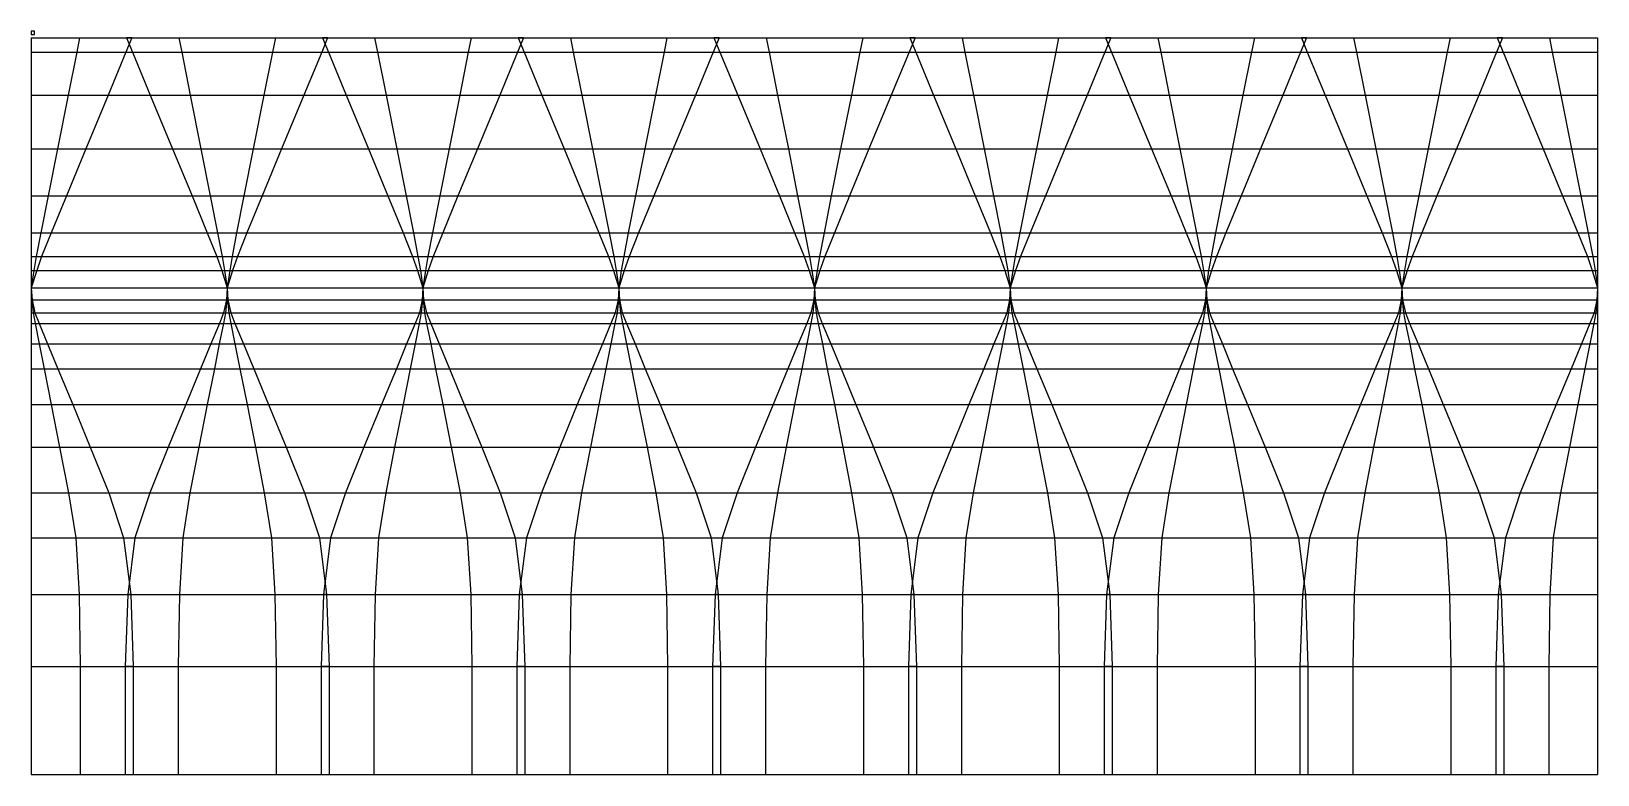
# Model space of a CAD drawing. Extents: x -586 to 4142, y -2224 to 20.
import ezdxf

# ---------------------------------------------------------------- set-up
doc = ezdxf.new("R2010")
doc.units = 0

msp = doc.modelspace()

# ---------------------------------------------------------------- linework, layer by layer
at = {"layer": 'CutLine', "color": 250, "linetype": 'CONTINUOUS'}
for p, q in [((-586.1, 0), (4141.5, 0)), ((-586.1, 0), (-586.1, -2223.8)), ((4141.5, 0), (4141.5, -2223.8)), ((-586.1, -2223.8), (4141.5, -2223.8))]:
    msp.add_line(p, q, dxfattribs=at)
at = {"layer": 'MountainLine', "color": 1, "linetype": 'CONTINUOUS'}
for p, q in [((-586.1, 0), (-440.4, 0)), ((-586.1, 0), (-440.4, 0)), ((-440.4, 0), (-449, -43.2)), ((-440.4, 0), (-440.4, 0)), ((-440.4, 0), (-440.4, 0)), ((-282.8, 0), (-298.4, 0)), ((-282.8, 0), (-298.4, 0)), ((-140.8, 0), (-140.8, 0)), ((-140.8, 0), (-140.8, 0)), ((-140.8, 0), (4.9, 0)), ((-140.8, 0), (-132.2, -43.2)), ((-140.8, 0), (4.9, 0)), ((4.9, 0), (150.5, 0)), ((4.9, 0), (150.5, 0)), ((150.5, 0), (142, -43.2)), ((150.5, 0), (150.5, 0)), ((150.5, 0), (150.5, 0)), ((308.2, 0), (292.5, 0)), ((308.2, 0), (292.5, 0)), ((450.2, 0), (450.2, 0)), ((450.2, 0), (450.2, 0)), ((450.2, 0), (595.8, 0)), ((450.2, 0), (458.8, -43.2)), ((450.2, 0), (595.8, 0)), ((595.8, 0), (741.5, 0)), ((595.8, 0), (741.5, 0)), ((741.5, 0), (732.9, -43.2)), ((741.5, 0), (741.5, 0)), ((741.5, 0), (741.5, 0)), ((899.1, 0), (883.5, 0)), ((899.1, 0), (883.5, 0)), ((1041.1, 0), (1041.1, 0)), ((1041.1, 0), (1041.1, 0)), ((1041.1, 0), (1186.8, 0)), ((1041.1, 0), (1049.7, -43.2)), ((1041.1, 0), (1186.8, 0)), ((1186.8, 0), (1332.4, 0)), ((1186.8, 0), (1332.4, 0)), ((1332.4, 0), (1323.9, -43.2)), ((1332.4, 0), (1332.4, 0)), ((1332.4, 0), (1332.4, 0)), ((1490.1, 0), (1474.4, 0)), ((1490.1, 0), (1474.4, 0)), ((1632.1, 0), (1632.1, 0)), ((1632.1, 0), (1632.1, 0)), ((1632.1, 0), (1777.7, 0)), ((1632.1, 0), (1640.7, -43.2)), ((1632.1, 0), (1777.7, 0)), ((1777.7, 0), (1923.4, 0)), ((1777.7, 0), (1923.4, 0)), ((1923.4, 0), (1914.8, -43.2)), ((1923.4, 0), (1923.4, 0)), ((1923.4, 0), (1923.4, 0)), ((2081.1, 0), (2065.4, 0)), ((2081.1, 0), (2065.4, 0)), ((2223, 0), (2223, 0)), ((2223, 0), (2223, 0)), ((2223, 0), (2368.7, 0)), ((2223, 0), (2231.6, -43.2)), ((2223, 0), (2368.7, 0)), ((2368.7, 0), (2514.3, 0)), ((2368.7, 0), (2514.3, 0)), ((2514.3, 0), (2505.8, -43.2)), ((2514.3, 0), (2514.3, 0)), ((2514.3, 0), (2514.3, 0)), ((2672, 0), (2656.3, 0)), ((2672, 0), (2656.3, 0)), ((2814, 0), (2814, 0)), ((2814, 0), (2814, 0)), ((2814, 0), (2959.6, 0)), ((2814, 0), (2822.6, -43.2)), ((2814, 0), (2959.6, 0)), ((2959.6, 0), (3105.3, 0)), ((2959.6, 0), (3105.3, 0)), ((3105.3, 0), (3096.7, -43.2)), ((3105.3, 0), (3105.3, 0)), ((3105.3, 0), (3105.3, 0)), ((3263, 0), (3247.3, 0)), ((3263, 0), (3247.3, 0)), ((3404.9, 0), (3404.9, 0)), ((3404.9, 0), (3404.9, 0)), ((3404.9, 0), (3550.6, 0)), ((3404.9, 0), (3413.5, -43.2)), ((3404.9, 0), (3550.6, 0)), ((3550.6, 0), (3696.3, 0)), ((3550.6, 0), (3696.3, 0)), ((3696.3, 0), (3687.7, -43.2)), ((3696.3, 0), (3696.3, 0)), ((3696.3, 0), (3696.3, 0)), ((3853.9, 0), (3838.2, 0)), ((3853.9, 0), (3838.2, 0)), ((3995.9, 0), (3995.9, 0)), ((3995.9, 0), (3995.9, 0)), ((3995.9, 0), (4141.5, 0)), ((3995.9, 0), (4004.5, -43.2)), ((3995.9, 0), (4141.5, 0)), ((-586.1, -43.2), (-449, -43.2)), ((-449, -43.2), (-474.8, -172.8)), ((-300.6, -43.2), (-280.5, -43.2)), ((-132.2, -43.2), (-106.4, -172.8)), ((-132.2, -43.2), (4.9, -43.2)), ((4.9, -43.2), (142, -43.2)), ((142, -43.2), (116.2, -172.8)), ((290.3, -43.2), (310.4, -43.2)), ((458.8, -43.2), (484.5, -172.8)), ((458.8, -43.2), (595.8, -43.2)), ((595.8, -43.2), (732.9, -43.2)), ((732.9, -43.2), (707.1, -172.8)), ((881.3, -43.2), (901.4, -43.2)), ((1049.7, -43.2), (1075.5, -172.8)), ((1049.7, -43.2), (1186.8, -43.2)), ((1186.8, -43.2), (1323.9, -43.2)), ((1323.9, -43.2), (1298.1, -172.8)), ((1472.2, -43.2), (1492.3, -43.2)), ((1640.7, -43.2), (1666.5, -172.8)), ((1640.7, -43.2), (1777.7, -43.2)), ((1777.7, -43.2), (1914.8, -43.2)), ((1914.8, -43.2), (1889, -172.8)), ((2063.2, -43.2), (2083.3, -43.2)), ((2231.6, -43.2), (2257.4, -172.8)), ((2231.6, -43.2), (2368.7, -43.2)), ((2368.7, -43.2), (2505.8, -43.2)), ((2505.8, -43.2), (2480, -172.8)), ((2654.1, -43.2), (2674.2, -43.2)), ((2822.6, -43.2), (2848.4, -172.8)), ((2822.6, -43.2), (2959.6, -43.2)), ((2959.6, -43.2), (3096.7, -43.2)), ((3096.7, -43.2), (3070.9, -172.8)), ((3245.1, -43.2), (3265.2, -43.2)), ((3413.5, -43.2), (3439.3, -172.8)), ((3413.5, -43.2), (3550.6, -43.2)), ((3550.6, -43.2), (3687.7, -43.2)), ((3687.7, -43.2), (3661.9, -172.8)), ((3836, -43.2), (3856.1, -43.2)), ((4004.5, -43.2), (4030.3, -172.8)), ((4004.5, -43.2), (4141.5, -43.2)), ((-586.1, -172.8), (-474.8, -172.8)), ((-474.8, -172.8), (-507.1, -335.2)), ((-354.3, -172.8), (-226.9, -172.8)), ((-106.4, -172.8), (-74.1, -335.2)), ((-106.4, -172.8), (4.9, -172.8)), ((4.9, -172.8), (116.2, -172.8)), ((116.2, -172.8), (83.9, -335.2)), ((236.6, -172.8), (364.1, -172.8)), ((484.5, -172.8), (516.9, -335.2)), ((484.5, -172.8), (595.8, -172.8)), ((595.8, -172.8), (707.1, -172.8)), ((707.1, -172.8), (674.8, -335.2)), ((827.6, -172.8), (955, -172.8)), ((1075.5, -172.8), (1107.8, -335.2)), ((1075.5, -172.8), (1186.8, -172.8)), ((1186.8, -172.8), (1298.1, -172.8)), ((1298.1, -172.8), (1265.8, -335.2)), ((1418.5, -172.8), (1546, -172.8)), ((1666.5, -172.8), (1698.8, -335.2)), ((1666.5, -172.8), (1777.7, -172.8)), ((1777.7, -172.8), (1889, -172.8)), ((1889, -172.8), (1856.7, -335.2)), ((2009.5, -172.8), (2136.9, -172.8)), ((2257.4, -172.8), (2289.7, -335.2)), ((2257.4, -172.8), (2368.7, -172.8)), ((2368.7, -172.8), (2480, -172.8)), ((2480, -172.8), (2447.7, -335.2)), ((2600.4, -172.8), (2727.9, -172.8)), ((2848.4, -172.8), (2880.7, -335.2)), ((2848.4, -172.8), (2959.6, -172.8)), ((2959.6, -172.8), (3070.9, -172.8)), ((3070.9, -172.8), (3038.6, -335.2)), ((3191.4, -172.8), (3318.8, -172.8)), ((3439.3, -172.8), (3471.6, -335.2)), ((3439.3, -172.8), (3550.6, -172.8)), ((3550.6, -172.8), (3661.9, -172.8)), ((3661.9, -172.8), (3629.6, -335.2)), ((3782.4, -172.8), (3909.8, -172.8)), ((4030.3, -172.8), (4062.6, -335.2)), ((4030.3, -172.8), (4141.5, -172.8)), ((-586.1, -335.2), (-507.1, -335.2)), ((-507.1, -335.2), (-535.3, -476.9)), ((-421.6, -335.2), (-159.6, -335.2)), ((-74.1, -335.2), (-45.9, -476.9)), ((-74.1, -335.2), (4.9, -335.2)), ((4.9, -335.2), (83.9, -335.2)), ((83.9, -335.2), (55.7, -476.9)), ((169.4, -335.2), (431.4, -335.2)), ((516.9, -335.2), (545, -476.9)), ((516.9, -335.2), (595.8, -335.2)), ((595.8, -335.2), (674.8, -335.2)), ((674.8, -335.2), (646.6, -476.9)), ((760.3, -335.2), (1022.3, -335.2)), ((1107.8, -335.2), (1136, -476.9)), ((1107.8, -335.2), (1186.8, -335.2)), ((1186.8, -335.2), (1265.8, -335.2)), ((1265.8, -335.2), (1237.6, -476.9)), ((1351.3, -335.2), (1613.3, -335.2)), ((1698.8, -335.2), (1726.9, -476.9)), ((1698.8, -335.2), (1777.7, -335.2)), ((1777.7, -335.2), (1856.7, -335.2)), ((1856.7, -335.2), (1828.5, -476.9)), ((1942.2, -335.2), (2204.2, -335.2)), ((2289.7, -335.2), (2317.9, -476.9)), ((2289.7, -335.2), (2368.7, -335.2)), ((2368.7, -335.2), (2447.7, -335.2)), ((2447.7, -335.2), (2419.5, -476.9)), ((2533.2, -335.2), (2795.2, -335.2)), ((2880.7, -335.2), (2908.9, -476.9)), ((2880.7, -335.2), (2959.6, -335.2)), ((2959.6, -335.2), (3038.6, -335.2)), ((3038.6, -335.2), (3010.4, -476.9)), ((3124.1, -335.2), (3386.1, -335.2)), ((3471.6, -335.2), (3499.8, -476.9)), ((3471.6, -335.2), (3550.6, -335.2)), ((3550.6, -335.2), (3629.6, -335.2)), ((3629.6, -335.2), (3601.4, -476.9)), ((3715.1, -335.2), (3977.1, -335.2)), ((4062.6, -335.2), (4090.8, -476.9)), ((4062.6, -335.2), (4141.5, -335.2)), ((-586.1, -476.9), (-535.3, -476.9)), ((-535.3, -476.9), (-557.3, -588)), ((-480.3, -476.9), (-100.9, -476.9)), ((-45.9, -476.9), (-23.9, -588)), ((-45.9, -476.9), (4.9, -476.9)), ((4.9, -476.9), (55.7, -476.9)), ((55.7, -476.9), (33.7, -588)), ((110.7, -476.9), (490.1, -476.9)), ((545, -476.9), (567.1, -588)), ((545, -476.9), (595.8, -476.9)), ((595.8, -476.9), (646.6, -476.9)), ((646.6, -476.9), (624.6, -588)), ((701.6, -476.9), (1081, -476.9)), ((1136, -476.9), (1158, -588)), ((1136, -476.9), (1186.8, -476.9)), ((1186.8, -476.9), (1237.6, -476.9)), ((1237.6, -476.9), (1215.6, -588)), ((1292.6, -476.9), (1672, -476.9)), ((1726.9, -476.9), (1749, -588)), ((1726.9, -476.9), (1777.7, -476.9)), ((1777.7, -476.9), (1828.5, -476.9)), ((1828.5, -476.9), (1806.5, -588)), ((1883.5, -476.9), (2262.9, -476.9)), ((2317.9, -476.9), (2339.9, -588)), ((2317.9, -476.9), (2368.7, -476.9)), ((2368.7, -476.9), (2419.5, -476.9)), ((2419.5, -476.9), (2397.5, -588)), ((2474.5, -476.9), (2853.9, -476.9)), ((2908.9, -476.9), (2930.9, -588)), ((2908.9, -476.9), (2959.6, -476.9)), ((2959.6, -476.9), (3010.4, -476.9)), ((3010.4, -476.9), (2988.4, -588)), ((3065.4, -476.9), (3444.8, -476.9)), ((3499.8, -476.9), (3521.8, -588)), ((3499.8, -476.9), (3550.6, -476.9)), ((3550.6, -476.9), (3601.4, -476.9)), ((3601.4, -476.9), (3579.4, -588)), ((3656.4, -476.9), (4035.8, -476.9)), ((4090.8, -476.9), (4112.8, -588)), ((4090.8, -476.9), (4141.5, -476.9)), ((-586.1, -588), (-557.3, -588)), ((-557.3, -588), (-571.1, -659.3)), ((-526.1, -588), (-55, -588)), ((-23.9, -588), (-10.1, -659.3)), ((-23.9, -588), (4.9, -588)), ((4.9, -588), (33.7, -588)), ((33.7, -588), (19.9, -659.3)), ((64.8, -588), (535.9, -588)), ((567.1, -588), (580.9, -659.3)), ((567.1, -588), (595.8, -588)), ((595.8, -588), (624.6, -588)), ((624.6, -588), (610.8, -659.3)), ((655.8, -588), (1126.9, -588)), ((1158, -588), (1171.8, -659.3)), ((1158, -588), (1186.8, -588)), ((1186.8, -588), (1215.6, -588)), ((1215.6, -588), (1201.8, -659.3)), ((1246.7, -588), (1717.8, -588)), ((1749, -588), (1762.8, -659.3)), ((1749, -588), (1777.7, -588)), ((1777.7, -588), (1806.5, -588)), ((1806.5, -588), (1792.7, -659.3)), ((1837.7, -588), (2308.8, -588)), ((2339.9, -588), (2353.7, -659.3)), ((2339.9, -588), (2368.7, -588)), ((2368.7, -588), (2397.5, -588)), ((2397.5, -588), (2383.7, -659.3)), ((2428.6, -588), (2899.7, -588)), ((2930.9, -588), (2944.7, -659.3)), ((2930.9, -588), (2959.6, -588)), ((2959.6, -588), (2988.4, -588)), ((2988.4, -588), (2974.6, -659.3)), ((3019.6, -588), (3490.7, -588)), ((3521.8, -588), (3535.6, -659.3)), ((3521.8, -588), (3550.6, -588)), ((3550.6, -588), (3579.4, -588)), ((3579.4, -588), (3565.6, -659.3)), ((3610.5, -588), (4081.6, -588)), ((4112.8, -588), (4126.6, -659.3)), ((4112.8, -588), (4141.5, -588)), ((-586.1, -659.3), (-571.1, -659.3)), ((-571.1, -659.3), (-578.3, -701.7)), ((-554.9, -659.3), (-26.3, -659.3)), ((-10.1, -659.3), (-2.9, -701.7)), ((-10.1, -659.3), (4.9, -659.3)), ((4.9, -659.3), (19.9, -659.3)), ((19.9, -659.3), (12.6, -701.7)), ((36.1, -659.3), (564.6, -659.3)), ((580.9, -659.3), (588.1, -701.7)), ((580.9, -659.3), (595.8, -659.3)), ((595.8, -659.3), (610.8, -659.3)), ((610.8, -659.3), (603.6, -701.7)), ((627, -659.3), (1155.6, -659.3)), ((1171.8, -659.3), (1179, -701.7)), ((1171.8, -659.3), (1186.8, -659.3)), ((1186.8, -659.3), (1201.8, -659.3)), ((1201.8, -659.3), (1194.5, -701.7)), ((1218, -659.3), (1746.5, -659.3)), ((1762.8, -659.3), (1770, -701.7)), ((1762.8, -659.3), (1777.7, -659.3)), ((1777.7, -659.3), (1792.7, -659.3)), ((1792.7, -659.3), (1785.5, -701.7)), ((1808.9, -659.3), (2337.5, -659.3)), ((2353.7, -659.3), (2360.9, -701.7)), ((2353.7, -659.3), (2368.7, -659.3)), ((2368.7, -659.3), (2383.7, -659.3)), ((2383.7, -659.3), (2376.4, -701.7)), ((2399.9, -659.3), (2928.5, -659.3)), ((2944.7, -659.3), (2951.9, -701.7)), ((2944.7, -659.3), (2959.6, -659.3)), ((2959.6, -659.3), (2974.6, -659.3)), ((2974.6, -659.3), (2967.4, -701.7)), ((2990.8, -659.3), (3519.4, -659.3)), ((3535.6, -659.3), (3542.8, -701.7)), ((3535.6, -659.3), (3550.6, -659.3)), ((3550.6, -659.3), (3565.6, -659.3)), ((3565.6, -659.3), (3558.3, -701.7)), ((3581.8, -659.3), (4110.4, -659.3)), ((4126.6, -659.3), (4133.8, -701.7)), ((4126.6, -659.3), (4141.5, -659.3)), ((-578.3, -701.7), (-586.1, -754.6)), ((-586.1, -701.7), (-578.3, -701.7)), ((-569.9, -701.7), (-11.3, -701.7)), ((-2.9, -701.7), (4.9, -754.6)), ((-2.9, -701.7), (4.9, -701.7)), ((12.6, -701.7), (4.9, -754.6)), ((4.9, -701.7), (12.6, -701.7)), ((21, -701.7), (579.7, -701.7)), ((588.1, -701.7), (595.8, -754.6)), ((588.1, -701.7), (595.8, -701.7)), ((603.6, -701.7), (595.8, -754.6)), ((595.8, -701.7), (603.6, -701.7)), ((612, -701.7), (1170.6, -701.7)), ((1179, -701.7), (1186.8, -754.6)), ((1179, -701.7), (1186.8, -701.7)), ((1194.5, -701.7), (1186.8, -754.6)), ((1186.8, -701.7), (1194.5, -701.7)), ((1202.9, -701.7), (1761.6, -701.7)), ((1770, -701.7), (1777.7, -754.6)), ((1770, -701.7), (1777.7, -701.7)), ((1785.5, -701.7), (1777.7, -754.6)), ((1777.7, -701.7), (1785.5, -701.7)), ((1793.9, -701.7), (2352.6, -701.7)), ((2360.9, -701.7), (2368.7, -754.6)), ((2360.9, -701.7), (2368.7, -701.7)), ((2376.4, -701.7), (2368.7, -754.6)), ((2368.7, -701.7), (2376.4, -701.7)), ((2384.8, -701.7), (2943.5, -701.7)), ((2951.9, -701.7), (2959.6, -754.6)), ((2951.9, -701.7), (2959.6, -701.7)), ((2967.4, -701.7), (2959.6, -754.6)), ((2959.6, -701.7), (2967.4, -701.7)), ((2975.8, -701.7), (3534.5, -701.7)), ((3542.8, -701.7), (3550.6, -754.6)), ((3542.8, -701.7), (3550.6, -701.7)), ((3558.3, -701.7), (3550.6, -754.6)), ((3550.6, -701.7), (3558.3, -701.7)), ((3566.7, -701.7), (4125.4, -701.7)), ((4133.8, -701.7), (4141.5, -754.6)), ((4133.8, -701.7), (4141.5, -701.7)), ((-586.1, -754.6), (-585, -790.3)), ((4.9, -754.6), (3.9, -790.3)), ((4.9, -754.6), (5.9, -790.3)), ((595.8, -754.6), (594.8, -790.3)), ((595.8, -754.6), (596.9, -790.3)), ((1186.8, -754.6), (1185.8, -790.3)), ((1186.8, -754.6), (1187.8, -790.3)), ((1777.7, -754.6), (1776.7, -790.3)), ((1777.7, -754.6), (1778.8, -790.3)), ((2368.7, -754.6), (2367.7, -790.3)), ((2368.7, -754.6), (2369.7, -790.3)), ((2959.6, -754.6), (2958.6, -790.3)), ((2959.6, -754.6), (2960.7, -790.3)), ((3550.6, -754.6), (3549.6, -790.3)), ((3550.6, -754.6), (3551.6, -790.3)), ((4141.5, -754.6), (4140.5, -790.3)), ((-586.1, -790.3), (-585, -790.3)), ((-585, -790.3), (-580.9, -829.6)), ((-583.9, -790.3), (2.8, -790.3)), ((3.9, -790.3), (-0.2, -829.6)), ((3.9, -790.3), (4.9, -790.3)), ((4.9, -790.3), (5.9, -790.3)), ((5.9, -790.3), (10, -829.6)), ((7, -790.3), (593.7, -790.3)), ((594.8, -790.3), (590.7, -829.6)), ((594.8, -790.3), (595.8, -790.3)), ((595.8, -790.3), (596.9, -790.3)), ((596.9, -790.3), (601, -829.6)), ((598, -790.3), (1184.7, -790.3)), ((1185.8, -790.3), (1181.7, -829.6)), ((1185.8, -790.3), (1186.8, -790.3)), ((1186.8, -790.3), (1187.8, -790.3)), ((1187.8, -790.3), (1191.9, -829.6)), ((1188.9, -790.3), (1775.6, -790.3)), ((1776.7, -790.3), (1772.6, -829.6)), ((1776.7, -790.3), (1777.7, -790.3)), ((1777.7, -790.3), (1778.8, -790.3)), ((1778.8, -790.3), (1782.9, -829.6)), ((1779.9, -790.3), (2366.6, -790.3)), ((2367.7, -790.3), (2363.6, -829.6)), ((2367.7, -790.3), (2368.7, -790.3)), ((2368.7, -790.3), (2369.7, -790.3)), ((2369.7, -790.3), (2373.8, -829.6)), ((2370.8, -790.3), (2957.5, -790.3)), ((2958.6, -790.3), (2954.5, -829.6)), ((2958.6, -790.3), (2959.6, -790.3)), ((2959.6, -790.3), (2960.7, -790.3)), ((2960.7, -790.3), (2964.8, -829.6)), ((2961.8, -790.3), (3548.5, -790.3)), ((3549.6, -790.3), (3545.5, -829.6)), ((3549.6, -790.3), (3550.6, -790.3)), ((3550.6, -790.3), (3551.6, -790.3)), ((3551.6, -790.3), (3555.7, -829.6)), ((3552.7, -790.3), (4139.4, -790.3)), ((4140.5, -790.3), (4136.4, -829.6)), ((4140.5, -790.3), (4141.5, -790.3)), ((-586.1, -829.6), (-580.9, -829.6)), ((-580.9, -829.6), (-574.8, -861.5)), ((-575.4, -829.6), (-5.8, -829.6)), ((-0.2, -829.6), (-6.4, -861.5)), ((-0.2, -829.6), (4.9, -829.6)), ((4.9, -829.6), (10, -829.6)), ((10, -829.6), (16.2, -861.5)), ((15.6, -829.6), (585.2, -829.6)), ((590.7, -829.6), (584.6, -861.5)), ((590.7, -829.6), (595.8, -829.6)), ((595.8, -829.6), (601, -829.6)), ((601, -829.6), (607.1, -861.5)), ((606.5, -829.6), (1176.1, -829.6)), ((1181.7, -829.6), (1175.5, -861.5)), ((1181.7, -829.6), (1186.8, -829.6)), ((1186.8, -829.6), (1191.9, -829.6)), ((1191.9, -829.6), (1198.1, -861.5)), ((1197.5, -829.6), (1767.1, -829.6)), ((1772.6, -829.6), (1766.5, -861.5)), ((1772.6, -829.6), (1777.7, -829.6)), ((1777.7, -829.6), (1782.9, -829.6)), ((1782.9, -829.6), (1789, -861.5)), ((1788.4, -829.6), (2358, -829.6)), ((2363.6, -829.6), (2357.4, -861.5)), ((2363.6, -829.6), (2368.7, -829.6)), ((2368.7, -829.6), (2373.8, -829.6)), ((2373.8, -829.6), (2380, -861.5)), ((2379.4, -829.6), (2949, -829.6)), ((2954.5, -829.6), (2948.4, -861.5)), ((2954.5, -829.6), (2959.6, -829.6)), ((2959.6, -829.6), (2964.8, -829.6)), ((2964.8, -829.6), (2970.9, -861.5)), ((2970.3, -829.6), (3539.9, -829.6)), ((3545.5, -829.6), (3539.3, -861.5)), ((3545.5, -829.6), (3550.6, -829.6)), ((3550.6, -829.6), (3555.7, -829.6)), ((3555.7, -829.6), (3561.9, -861.5)), ((3561.3, -829.6), (4130.9, -829.6)), ((4136.4, -829.6), (4130.3, -861.5)), ((4136.4, -829.6), (4141.5, -829.6)), ((-586.1, -861.5), (-574.8, -861.5)), ((-574.8, -861.5), (-562.4, -923.7)), ((-562.6, -861.5), (-18.6, -861.5)), ((-6.4, -861.5), (-18.8, -923.7)), ((-6.4, -861.5), (4.9, -861.5)), ((4.9, -861.5), (16.2, -861.5)), ((16.2, -861.5), (28.5, -923.7)), ((28.4, -861.5), (572.3, -861.5)), ((584.6, -861.5), (572.2, -923.7)), ((584.6, -861.5), (595.8, -861.5)), ((595.8, -861.5), (607.1, -861.5)), ((607.1, -861.5), (619.5, -923.7)), ((619.3, -861.5), (1163.3, -861.5)), ((1175.5, -861.5), (1163.1, -923.7)), ((1175.5, -861.5), (1186.8, -861.5)), ((1186.8, -861.5), (1198.1, -861.5)), ((1198.1, -861.5), (1210.4, -923.7)), ((1210.3, -861.5), (1754.2, -861.5)), ((1766.5, -861.5), (1754.1, -923.7)), ((1766.5, -861.5), (1777.7, -861.5)), ((1777.7, -861.5), (1789, -861.5)), ((1789, -861.5), (1801.4, -923.7)), ((1801.2, -861.5), (2345.2, -861.5)), ((2357.4, -861.5), (2345, -923.7)), ((2357.4, -861.5), (2368.7, -861.5)), ((2368.7, -861.5), (2380, -861.5)), ((2380, -861.5), (2392.4, -923.7)), ((2392.2, -861.5), (2936.2, -861.5)), ((2948.4, -861.5), (2936, -923.7)), ((2948.4, -861.5), (2959.6, -861.5)), ((2959.6, -861.5), (2970.9, -861.5)), ((2970.9, -861.5), (2983.3, -923.7)), ((2983.1, -861.5), (3527.1, -861.5)), ((3539.3, -861.5), (3526.9, -923.7)), ((3539.3, -861.5), (3550.6, -861.5)), ((3550.6, -861.5), (3561.9, -861.5)), ((3561.9, -861.5), (3574.3, -923.7)), ((3574.1, -861.5), (4118.1, -861.5)), ((4130.3, -861.5), (4117.9, -923.7)), ((4130.3, -861.5), (4141.5, -861.5)), ((-562.4, -923.7), (-547.6, -998.9)), ((-562.4, -923.7), (-536.8, -923.7)), ((-44.4, -923.7), (-18.8, -923.7)), ((-18.8, -923.7), (-33.6, -998.9)), ((28.5, -923.7), (43.4, -998.9)), ((28.5, -923.7), (54.1, -923.7)), ((546.6, -923.7), (572.2, -923.7)), ((572.2, -923.7), (557.3, -998.9)), ((619.5, -923.7), (634.3, -998.9)), ((619.5, -923.7), (645.1, -923.7)), ((1137.5, -923.7), (1163.1, -923.7)), ((1163.1, -923.7), (1148.3, -998.9)), ((1210.4, -923.7), (1225.3, -998.9)), ((1210.4, -923.7), (1236.1, -923.7)), ((1728.5, -923.7), (1754.1, -923.7)), ((1754.1, -923.7), (1739.2, -998.9)), ((1801.4, -923.7), (1816.2, -998.9)), ((1801.4, -923.7), (1827, -923.7)), ((2319.4, -923.7), (2345, -923.7)), ((2345, -923.7), (2330.2, -998.9)), ((2392.4, -923.7), (2407.2, -998.9)), ((2392.4, -923.7), (2418, -923.7)), ((2910.4, -923.7), (2936, -923.7)), ((2936, -923.7), (2921.1, -998.9)), ((2983.3, -923.7), (2998.1, -998.9)), ((2983.3, -923.7), (3008.9, -923.7)), ((3501.3, -923.7), (3526.9, -923.7)), ((3526.9, -923.7), (3512.1, -998.9)), ((3574.3, -923.7), (3589.1, -998.9)), ((3574.3, -923.7), (3599.9, -923.7)), ((4092.3, -923.7), (4117.9, -923.7)), ((4117.9, -923.7), (4103.1, -998.9)), ((-586.1, -998.9), (-547.6, -998.9)), ((-547.6, -998.9), (-526.1, -1106.9)), ((-505.9, -998.9), (-75.3, -998.9)), ((-33.6, -998.9), (-55.1, -1106.9)), ((-33.6, -998.9), (4.9, -998.9)), ((4.9, -998.9), (43.4, -998.9)), ((43.4, -998.9), (64.9, -1106.9)), ((85.1, -998.9), (515.7, -998.9)), ((557.3, -998.9), (535.9, -1106.9)), ((557.3, -998.9), (595.8, -998.9)), ((595.8, -998.9), (634.3, -998.9)), ((634.3, -998.9), (655.8, -1106.9)), ((676, -998.9), (1106.6, -998.9)), ((1148.3, -998.9), (1126.8, -1106.9)), ((1148.3, -998.9), (1186.8, -998.9)), ((1186.8, -998.9), (1225.3, -998.9)), ((1225.3, -998.9), (1246.8, -1106.9)), ((1267, -998.9), (1697.6, -998.9)), ((1739.2, -998.9), (1717.8, -1106.9)), ((1739.2, -998.9), (1777.7, -998.9)), ((1777.7, -998.9), (1816.2, -998.9)), ((1816.2, -998.9), (1837.7, -1106.9)), ((1857.9, -998.9), (2288.5, -998.9)), ((2330.2, -998.9), (2308.7, -1106.9)), ((2330.2, -998.9), (2368.7, -998.9)), ((2368.7, -998.9), (2407.2, -998.9)), ((2407.2, -998.9), (2428.7, -1106.9)), ((2448.9, -998.9), (2879.5, -998.9)), ((2921.1, -998.9), (2899.7, -1106.9)), ((2921.1, -998.9), (2959.6, -998.9)), ((2959.6, -998.9), (2998.1, -998.9)), ((2998.1, -998.9), (3019.6, -1106.9)), ((3039.8, -998.9), (3470.4, -998.9)), ((3512.1, -998.9), (3490.6, -1106.9)), ((3512.1, -998.9), (3550.6, -998.9)), ((3550.6, -998.9), (3589.1, -998.9)), ((3589.1, -998.9), (3610.6, -1106.9)), ((3630.8, -998.9), (4061.4, -998.9)), ((4103.1, -998.9), (4081.6, -1106.9)), ((4103.1, -998.9), (4141.5, -998.9)), ((-526.1, -1106.9), (-500.6, -1235.1)), ((-526.1, -1106.9), (-461.2, -1106.9)), ((-120, -1106.9), (-55.1, -1106.9)), ((-55.1, -1106.9), (-80.5, -1235.1)), ((64.9, -1106.9), (90.3, -1235.1)), ((64.9, -1106.9), (129.8, -1106.9)), ((470.9, -1106.9), (535.9, -1106.9)), ((535.9, -1106.9), (510.4, -1235.1)), ((655.8, -1106.9), (681.3, -1235.1)), ((655.8, -1106.9), (720.7, -1106.9)), ((1061.9, -1106.9), (1126.8, -1106.9)), ((1126.8, -1106.9), (1101.4, -1235.1)), ((1246.8, -1106.9), (1272.2, -1235.1)), ((1246.8, -1106.9), (1311.7, -1106.9)), ((1652.8, -1106.9), (1717.8, -1106.9)), ((1717.8, -1106.9), (1692.3, -1235.1)), ((1837.7, -1106.9), (1863.2, -1235.1)), ((1837.7, -1106.9), (1902.7, -1106.9)), ((2243.8, -1106.9), (2308.7, -1106.9)), ((2308.7, -1106.9), (2283.3, -1235.1)), ((2428.7, -1106.9), (2454.1, -1235.1)), ((2428.7, -1106.9), (2493.6, -1106.9)), ((2834.7, -1106.9), (2899.7, -1106.9)), ((2899.7, -1106.9), (2874.2, -1235.1)), ((3019.6, -1106.9), (3045.1, -1235.1)), ((3019.6, -1106.9), (3084.6, -1106.9)), ((3425.7, -1106.9), (3490.6, -1106.9)), ((3490.6, -1106.9), (3465.2, -1235.1)), ((3610.6, -1106.9), (3636, -1235.1)), ((3610.6, -1106.9), (3675.5, -1106.9)), ((4016.6, -1106.9), (4081.6, -1106.9)), ((4081.6, -1106.9), (4056.1, -1235.1)), ((-500.6, -1235.1), (-473.9, -1372.9)), ((-500.6, -1235.1), (-408.2, -1235.1)), ((-173, -1235.1), (-80.5, -1235.1)), ((-80.5, -1235.1), (-107.3, -1372.9)), ((90.3, -1235.1), (117, -1372.9)), ((90.3, -1235.1), (182.8, -1235.1)), ((417.9, -1235.1), (510.4, -1235.1)), ((510.4, -1235.1), (483.7, -1372.9)), ((681.3, -1235.1), (708, -1372.9)), ((681.3, -1235.1), (773.7, -1235.1)), ((1008.9, -1235.1), (1101.4, -1235.1)), ((1101.4, -1235.1), (1074.6, -1372.9)), ((1272.2, -1235.1), (1298.9, -1372.9)), ((1272.2, -1235.1), (1364.7, -1235.1)), ((1599.8, -1235.1), (1692.3, -1235.1)), ((1692.3, -1235.1), (1665.6, -1372.9)), ((1863.2, -1235.1), (1889.9, -1372.9)), ((1863.2, -1235.1), (1955.6, -1235.1)), ((2190.8, -1235.1), (2283.3, -1235.1)), ((2283.3, -1235.1), (2256.5, -1372.9)), ((2454.1, -1235.1), (2480.8, -1372.9)), ((2454.1, -1235.1), (2546.6, -1235.1)), ((2781.7, -1235.1), (2874.2, -1235.1)), ((2874.2, -1235.1), (2847.5, -1372.9)), ((3045.1, -1235.1), (3071.8, -1372.9)), ((3045.1, -1235.1), (3137.5, -1235.1)), ((3372.7, -1235.1), (3465.2, -1235.1)), ((3465.2, -1235.1), (3438.5, -1372.9)), ((3636, -1235.1), (3662.7, -1372.9)), ((3636, -1235.1), (3728.5, -1235.1)), ((3963.7, -1235.1), (4056.1, -1235.1)), ((4056.1, -1235.1), (4029.4, -1372.9)), ((-473.9, -1372.9), (-452.2, -1509.3)), ((-473.9, -1372.9), (-352.5, -1372.9)), ((-228.6, -1372.9), (-107.3, -1372.9)), ((-107.3, -1372.9), (-128.9, -1509.3)), ((117, -1372.9), (138.7, -1509.3)), ((117, -1372.9), (238.4, -1372.9)), ((362.3, -1372.9), (483.7, -1372.9)), ((483.7, -1372.9), (462, -1509.3)), ((708, -1372.9), (729.7, -1509.3)), ((708, -1372.9), (829.4, -1372.9)), ((953.3, -1372.9), (1074.6, -1372.9)), ((1074.6, -1372.9), (1053, -1509.3)), ((1298.9, -1372.9), (1320.6, -1509.3)), ((1298.9, -1372.9), (1420.3, -1372.9)), ((1544.2, -1372.9), (1665.6, -1372.9)), ((1665.6, -1372.9), (1643.9, -1509.3)), ((1889.9, -1372.9), (1911.6, -1509.3)), ((1889.9, -1372.9), (2011.3, -1372.9)), ((2135.2, -1372.9), (2256.5, -1372.9)), ((2256.5, -1372.9), (2234.9, -1509.3)), ((2480.8, -1372.9), (2502.5, -1509.3)), ((2480.8, -1372.9), (2602.2, -1372.9)), ((2726.1, -1372.9), (2847.5, -1372.9)), ((2847.5, -1372.9), (2825.8, -1509.3)), ((3071.8, -1372.9), (3093.5, -1509.3)), ((3071.8, -1372.9), (3193.2, -1372.9)), ((3317.1, -1372.9), (3438.5, -1372.9)), ((3438.5, -1372.9), (3416.8, -1509.3)), ((3662.7, -1372.9), (3684.4, -1509.3)), ((3662.7, -1372.9), (3784.1, -1372.9)), ((3908, -1372.9), (4029.4, -1372.9)), ((4029.4, -1372.9), (4007.7, -1509.3)), ((-452.2, -1509.3), (-441.9, -1680.3)), ((-452.2, -1509.3), (-307.4, -1509.3)), ((-273.8, -1509.3), (-128.9, -1509.3)), ((-128.9, -1509.3), (-139.2, -1680.3)), ((138.7, -1509.3), (149, -1680.3)), ((138.7, -1509.3), (283.5, -1509.3)), ((317.2, -1509.3), (462, -1509.3)), ((462, -1509.3), (451.7, -1680.3)), ((729.7, -1509.3), (740, -1680.3)), ((729.7, -1509.3), (874.5, -1509.3)), ((908.1, -1509.3), (1053, -1509.3)), ((1053, -1509.3), (1042.7, -1680.3)), ((1320.6, -1509.3), (1330.9, -1680.3)), ((1320.6, -1509.3), (1465.4, -1509.3)), ((1499.1, -1509.3), (1643.9, -1509.3)), ((1643.9, -1509.3), (1633.6, -1680.3)), ((1911.6, -1509.3), (1921.9, -1680.3)), ((1911.6, -1509.3), (2056.4, -1509.3)), ((2090, -1509.3), (2234.9, -1509.3)), ((2234.9, -1509.3), (2224.6, -1680.3)), ((2502.5, -1509.3), (2512.8, -1680.3)), ((2502.5, -1509.3), (2647.3, -1509.3)), ((2681, -1509.3), (2825.8, -1509.3)), ((2825.8, -1509.3), (2815.5, -1680.3)), ((3093.5, -1509.3), (3103.8, -1680.3)), ((3093.5, -1509.3), (3238.3, -1509.3)), ((3271.9, -1509.3), (3416.8, -1509.3)), ((3416.8, -1509.3), (3406.5, -1680.3)), ((3684.4, -1509.3), (3694.7, -1680.3)), ((3684.4, -1509.3), (3829.3, -1509.3)), ((3862.9, -1509.3), (4007.7, -1509.3)), ((4007.7, -1509.3), (3997.4, -1680.3)), ((-441.9, -1680.3), (-438.4, -1897.5)), ((-441.9, -1680.3), (-286, -1680.3)), ((-295.2, -1680.3), (-139.2, -1680.3)), ((-139.2, -1680.3), (-142.8, -1897.5)), ((149, -1680.3), (152.6, -1897.5)), ((149, -1680.3), (305, -1680.3)), ((295.7, -1680.3), (451.7, -1680.3)), ((451.7, -1680.3), (448.1, -1897.5)), ((740, -1680.3), (743.5, -1897.5)), ((740, -1680.3), (895.9, -1680.3)), ((886.7, -1680.3), (1042.7, -1680.3)), ((1042.7, -1680.3), (1039.1, -1897.5)), ((1330.9, -1680.3), (1334.5, -1897.5)), ((1330.9, -1680.3), (1486.9, -1680.3)), ((1477.6, -1680.3), (1633.6, -1680.3)), ((1633.6, -1680.3), (1630, -1897.5)), ((1921.9, -1680.3), (1925.4, -1897.5)), ((1921.9, -1680.3), (2077.8, -1680.3)), ((2068.6, -1680.3), (2224.6, -1680.3)), ((2224.6, -1680.3), (2221, -1897.5)), ((2512.8, -1680.3), (2516.4, -1897.5)), ((2512.8, -1680.3), (2668.8, -1680.3)), ((2659.5, -1680.3), (2815.5, -1680.3)), ((2815.5, -1680.3), (2811.9, -1897.5)), ((3103.8, -1680.3), (3107.4, -1897.5)), ((3103.8, -1680.3), (3259.7, -1680.3)), ((3250.5, -1680.3), (3406.5, -1680.3)), ((3406.5, -1680.3), (3402.9, -1897.5)), ((3694.7, -1680.3), (3698.3, -1897.5)), ((3694.7, -1680.3), (3850.7, -1680.3)), ((3841.4, -1680.3), (3997.4, -1680.3)), ((3997.4, -1680.3), (3993.8, -1897.5)), ((-438.4, -1897.5), (-438.4, -2223.8)), ((-438.4, -1897.5), (-278.5, -1897.5)), ((-302.7, -1897.5), (-142.8, -1897.5)), ((-142.8, -1897.5), (-142.8, -2223.8)), ((152.6, -1897.5), (152.6, -2223.8)), ((152.6, -1897.5), (312.5, -1897.5)), ((288.3, -1897.5), (448.1, -1897.5)), ((448.1, -1897.5), (448.1, -2223.8)), ((743.5, -1897.5), (743.5, -2223.8)), ((743.5, -1897.5), (903.4, -1897.5)), ((879.2, -1897.5), (1039.1, -1897.5)), ((1039.1, -1897.5), (1039.1, -2223.8)), ((1334.5, -1897.5), (1334.5, -2223.8)), ((1334.5, -1897.5), (1494.4, -1897.5)), ((1470.2, -1897.5), (1630, -1897.5)), ((1630, -1897.5), (1630, -2223.8)), ((1925.4, -1897.5), (1925.4, -2223.8)), ((1925.4, -1897.5), (2085.3, -1897.5)), ((2061.1, -1897.5), (2221, -1897.5)), ((2221, -1897.5), (2221, -2223.8)), ((2516.4, -1897.5), (2516.4, -2223.8)), ((2516.4, -1897.5), (2676.3, -1897.5)), ((2652.1, -1897.5), (2811.9, -1897.5)), ((2811.9, -1897.5), (2811.9, -2223.8)), ((3107.4, -1897.5), (3107.4, -2223.8)), ((3107.4, -1897.5), (3267.2, -1897.5)), ((3243, -1897.5), (3402.9, -1897.5)), ((3402.9, -1897.5), (3402.9, -2223.8)), ((3698.3, -1897.5), (3698.3, -2223.8)), ((3698.3, -1897.5), (3858.2, -1897.5)), ((3834, -1897.5), (3993.8, -1897.5)), ((3993.8, -1897.5), (3993.8, -2223.8))]:
    msp.add_line(p, q, dxfattribs=at)
at = {"layer": 'reference 10mm', "color": 250, "linetype": 'CONTINUOUS'}
for p, q in [((-576.1, 20), (-586.1, 20)), ((-586.1, 20), (-586.1, 10)), ((-586.1, 10), (-576.1, 10)), ((-576.1, 10), (-576.1, 20))]:
    msp.add_line(p, q, dxfattribs=at)
at = {"layer": 'ValleyLine', "color": 5, "linetype": 'CONTINUOUS'}
for p, q in [((-440.4, 0), (-282.8, 0)), ((-440.4, 0), (-282.8, 0)), ((-282.8, 0), (-300.6, -43.2)), ((-298.4, 0), (-298.4, 0)), ((-298.4, 0), (-298.4, 0)), ((-298.4, 0), (-140.8, 0)), ((-298.4, 0), (-280.5, -43.2)), ((-298.4, 0), (-140.8, 0)), ((-282.8, 0), (-282.8, 0)), ((-282.8, 0), (-282.8, 0)), ((150.5, 0), (308.2, 0)), ((150.5, 0), (308.2, 0)), ((308.2, 0), (290.3, -43.2)), ((292.5, 0), (292.5, 0)), ((292.5, 0), (292.5, 0)), ((292.5, 0), (450.2, 0)), ((292.5, 0), (310.4, -43.2)), ((292.5, 0), (450.2, 0)), ((308.2, 0), (308.2, 0)), ((308.2, 0), (308.2, 0)), ((741.5, 0), (899.1, 0)), ((741.5, 0), (899.1, 0)), ((899.1, 0), (881.3, -43.2)), ((883.5, 0), (883.5, 0)), ((883.5, 0), (883.5, 0)), ((883.5, 0), (1041.1, 0)), ((883.5, 0), (901.4, -43.2)), ((883.5, 0), (1041.1, 0)), ((899.1, 0), (899.1, 0)), ((899.1, 0), (899.1, 0)), ((1332.4, 0), (1490.1, 0)), ((1332.4, 0), (1490.1, 0)), ((1490.1, 0), (1472.2, -43.2)), ((1474.4, 0), (1474.4, 0)), ((1474.4, 0), (1474.4, 0)), ((1474.4, 0), (1632.1, 0)), ((1474.4, 0), (1492.3, -43.2)), ((1474.4, 0), (1632.1, 0)), ((1490.1, 0), (1490.1, 0)), ((1490.1, 0), (1490.1, 0)), ((1923.4, 0), (2081.1, 0)), ((1923.4, 0), (2081.1, 0)), ((2081.1, 0), (2063.2, -43.2)), ((2065.4, 0), (2065.4, 0)), ((2065.4, 0), (2065.4, 0)), ((2065.4, 0), (2223, 0)), ((2065.4, 0), (2083.3, -43.2)), ((2065.4, 0), (2223, 0)), ((2081.1, 0), (2081.1, 0)), ((2081.1, 0), (2081.1, 0)), ((2514.3, 0), (2672, 0)), ((2514.3, 0), (2672, 0)), ((2672, 0), (2654.1, -43.2)), ((2656.3, 0), (2656.3, 0)), ((2656.3, 0), (2656.3, 0)), ((2656.3, 0), (2814, 0)), ((2656.3, 0), (2674.2, -43.2)), ((2656.3, 0), (2814, 0)), ((2672, 0), (2672, 0)), ((2672, 0), (2672, 0)), ((3105.3, 0), (3263, 0)), ((3105.3, 0), (3263, 0)), ((3263, 0), (3245.1, -43.2)), ((3247.3, 0), (3247.3, 0)), ((3247.3, 0), (3247.3, 0)), ((3247.3, 0), (3404.9, 0)), ((3247.3, 0), (3265.2, -43.2)), ((3247.3, 0), (3404.9, 0)), ((3263, 0), (3263, 0)), ((3263, 0), (3263, 0)), ((3696.3, 0), (3853.9, 0)), ((3696.3, 0), (3853.9, 0)), ((3853.9, 0), (3836, -43.2)), ((3838.2, 0), (3838.2, 0)), ((3838.2, 0), (3838.2, 0)), ((3838.2, 0), (3995.9, 0)), ((3838.2, 0), (3856.1, -43.2)), ((3838.2, 0), (3995.9, 0)), ((3853.9, 0), (3853.9, 0)), ((3853.9, 0), (3853.9, 0)), ((-449, -43.2), (-300.6, -43.2)), ((-300.6, -43.2), (-354.3, -172.8)), ((-280.5, -43.2), (-226.9, -172.8)), ((-280.5, -43.2), (-132.2, -43.2)), ((142, -43.2), (290.3, -43.2)), ((290.3, -43.2), (236.6, -172.8)), ((310.4, -43.2), (364.1, -172.8)), ((310.4, -43.2), (458.8, -43.2)), ((732.9, -43.2), (881.3, -43.2)), ((881.3, -43.2), (827.6, -172.8)), ((901.4, -43.2), (955, -172.8)), ((901.4, -43.2), (1049.7, -43.2)), ((1323.9, -43.2), (1472.2, -43.2)), ((1472.2, -43.2), (1418.5, -172.8)), ((1492.3, -43.2), (1546, -172.8)), ((1492.3, -43.2), (1640.7, -43.2)), ((1914.8, -43.2), (2063.2, -43.2)), ((2063.2, -43.2), (2009.5, -172.8)), ((2083.3, -43.2), (2136.9, -172.8)), ((2083.3, -43.2), (2231.6, -43.2)), ((2505.8, -43.2), (2654.1, -43.2)), ((2654.1, -43.2), (2600.4, -172.8)), ((2674.2, -43.2), (2727.9, -172.8)), ((2674.2, -43.2), (2822.6, -43.2)), ((3096.7, -43.2), (3245.1, -43.2)), ((3245.1, -43.2), (3191.4, -172.8)), ((3265.2, -43.2), (3318.8, -172.8)), ((3265.2, -43.2), (3413.5, -43.2)), ((3687.7, -43.2), (3836, -43.2)), ((3836, -43.2), (3782.4, -172.8)), ((3856.1, -43.2), (3909.8, -172.8)), ((3856.1, -43.2), (4004.5, -43.2)), ((-474.8, -172.8), (-354.3, -172.8)), ((-354.3, -172.8), (-421.6, -335.2)), ((-226.9, -172.8), (-159.6, -335.2)), ((-226.9, -172.8), (-106.4, -172.8)), ((116.2, -172.8), (236.6, -172.8)), ((236.6, -172.8), (169.4, -335.2)), ((364.1, -172.8), (431.4, -335.2)), ((364.1, -172.8), (484.5, -172.8)), ((707.1, -172.8), (827.6, -172.8)), ((827.6, -172.8), (760.3, -335.2)), ((955, -172.8), (1022.3, -335.2)), ((955, -172.8), (1075.5, -172.8)), ((1298.1, -172.8), (1418.5, -172.8)), ((1418.5, -172.8), (1351.3, -335.2)), ((1546, -172.8), (1613.3, -335.2)), ((1546, -172.8), (1666.5, -172.8)), ((1889, -172.8), (2009.5, -172.8)), ((2009.5, -172.8), (1942.2, -335.2)), ((2136.9, -172.8), (2204.2, -335.2)), ((2136.9, -172.8), (2257.4, -172.8)), ((2480, -172.8), (2600.4, -172.8)), ((2600.4, -172.8), (2533.2, -335.2)), ((2727.9, -172.8), (2795.2, -335.2)), ((2727.9, -172.8), (2848.4, -172.8)), ((3070.9, -172.8), (3191.4, -172.8)), ((3191.4, -172.8), (3124.1, -335.2)), ((3318.8, -172.8), (3386.1, -335.2)), ((3318.8, -172.8), (3439.3, -172.8)), ((3661.9, -172.8), (3782.4, -172.8)), ((3782.4, -172.8), (3715.1, -335.2)), ((3909.8, -172.8), (3977.1, -335.2)), ((3909.8, -172.8), (4030.3, -172.8)), ((-507.1, -335.2), (-421.6, -335.2)), ((-421.6, -335.2), (-480.3, -476.9)), ((-159.6, -335.2), (-100.9, -476.9)), ((-159.6, -335.2), (-74.1, -335.2)), ((83.9, -335.2), (169.4, -335.2)), ((169.4, -335.2), (110.7, -476.9)), ((431.4, -335.2), (490.1, -476.9)), ((431.4, -335.2), (516.9, -335.2)), ((674.8, -335.2), (760.3, -335.2)), ((760.3, -335.2), (701.6, -476.9)), ((1022.3, -335.2), (1081, -476.9)), ((1022.3, -335.2), (1107.8, -335.2)), ((1265.8, -335.2), (1351.3, -335.2)), ((1351.3, -335.2), (1292.6, -476.9)), ((1613.3, -335.2), (1672, -476.9)), ((1613.3, -335.2), (1698.8, -335.2)), ((1856.7, -335.2), (1942.2, -335.2)), ((1942.2, -335.2), (1883.5, -476.9)), ((2204.2, -335.2), (2262.9, -476.9)), ((2204.2, -335.2), (2289.7, -335.2)), ((2447.7, -335.2), (2533.2, -335.2)), ((2533.2, -335.2), (2474.5, -476.9)), ((2795.2, -335.2), (2853.9, -476.9)), ((2795.2, -335.2), (2880.7, -335.2)), ((3038.6, -335.2), (3124.1, -335.2)), ((3124.1, -335.2), (3065.4, -476.9)), ((3386.1, -335.2), (3444.8, -476.9)), ((3386.1, -335.2), (3471.6, -335.2)), ((3629.6, -335.2), (3715.1, -335.2)), ((3715.1, -335.2), (3656.4, -476.9)), ((3977.1, -335.2), (4035.8, -476.9)), ((3977.1, -335.2), (4062.6, -335.2)), ((-535.3, -476.9), (-480.3, -476.9)), ((-480.3, -476.9), (-526.1, -588)), ((-100.9, -476.9), (-55, -588)), ((-100.9, -476.9), (-45.9, -476.9)), ((55.7, -476.9), (110.7, -476.9)), ((110.7, -476.9), (64.8, -588)), ((490.1, -476.9), (535.9, -588)), ((490.1, -476.9), (545, -476.9)), ((646.6, -476.9), (701.6, -476.9)), ((701.6, -476.9), (655.8, -588)), ((1081, -476.9), (1126.9, -588)), ((1081, -476.9), (1136, -476.9)), ((1237.6, -476.9), (1292.6, -476.9)), ((1292.6, -476.9), (1246.7, -588)), ((1672, -476.9), (1717.8, -588)), ((1672, -476.9), (1726.9, -476.9)), ((1828.5, -476.9), (1883.5, -476.9)), ((1883.5, -476.9), (1837.7, -588)), ((2262.9, -476.9), (2308.8, -588)), ((2262.9, -476.9), (2317.9, -476.9)), ((2419.5, -476.9), (2474.5, -476.9)), ((2474.5, -476.9), (2428.6, -588)), ((2853.9, -476.9), (2899.7, -588)), ((2853.9, -476.9), (2908.9, -476.9)), ((3010.4, -476.9), (3065.4, -476.9)), ((3065.4, -476.9), (3019.6, -588)), ((3444.8, -476.9), (3490.7, -588)), ((3444.8, -476.9), (3499.8, -476.9)), ((3601.4, -476.9), (3656.4, -476.9)), ((3656.4, -476.9), (3610.5, -588)), ((4035.8, -476.9), (4081.6, -588)), ((4035.8, -476.9), (4090.8, -476.9)), ((-557.3, -588), (-526.1, -588)), ((-526.1, -588), (-554.9, -659.3)), ((-55, -588), (-26.3, -659.3)), ((-55, -588), (-23.9, -588)), ((33.7, -588), (64.8, -588)), ((64.8, -588), (36.1, -659.3)), ((535.9, -588), (564.6, -659.3)), ((535.9, -588), (567.1, -588)), ((624.6, -588), (655.8, -588)), ((655.8, -588), (627, -659.3)), ((1126.9, -588), (1155.6, -659.3)), ((1126.9, -588), (1158, -588)), ((1215.6, -588), (1246.7, -588)), ((1246.7, -588), (1218, -659.3)), ((1717.8, -588), (1746.5, -659.3)), ((1717.8, -588), (1749, -588)), ((1806.5, -588), (1837.7, -588)), ((1837.7, -588), (1808.9, -659.3)), ((2308.8, -588), (2337.5, -659.3)), ((2308.8, -588), (2339.9, -588)), ((2397.5, -588), (2428.6, -588)), ((2428.6, -588), (2399.9, -659.3)), ((2899.7, -588), (2928.5, -659.3)), ((2899.7, -588), (2930.9, -588)), ((2988.4, -588), (3019.6, -588)), ((3019.6, -588), (2990.8, -659.3)), ((3490.7, -588), (3519.4, -659.3)), ((3490.7, -588), (3521.8, -588)), ((3579.4, -588), (3610.5, -588)), ((3610.5, -588), (3581.8, -659.3)), ((4081.6, -588), (4110.4, -659.3)), ((4081.6, -588), (4112.8, -588)), ((-571.1, -659.3), (-554.9, -659.3)), ((-554.9, -659.3), (-569.9, -701.7)), ((-26.3, -659.3), (-11.3, -701.7)), ((-26.3, -659.3), (-10.1, -659.3)), ((19.9, -659.3), (36.1, -659.3)), ((36.1, -659.3), (21, -701.7)), ((564.6, -659.3), (579.7, -701.7)), ((564.6, -659.3), (580.9, -659.3)), ((610.8, -659.3), (627, -659.3)), ((627, -659.3), (612, -701.7)), ((1155.6, -659.3), (1170.6, -701.7)), ((1155.6, -659.3), (1171.8, -659.3)), ((1201.8, -659.3), (1218, -659.3)), ((1218, -659.3), (1202.9, -701.7)), ((1746.5, -659.3), (1761.6, -701.7)), ((1746.5, -659.3), (1762.8, -659.3)), ((1792.7, -659.3), (1808.9, -659.3)), ((1808.9, -659.3), (1793.9, -701.7)), ((2337.5, -659.3), (2352.6, -701.7)), ((2337.5, -659.3), (2353.7, -659.3)), ((2383.7, -659.3), (2399.9, -659.3)), ((2399.9, -659.3), (2384.8, -701.7)), ((2928.5, -659.3), (2943.5, -701.7)), ((2928.5, -659.3), (2944.7, -659.3)), ((2974.6, -659.3), (2990.8, -659.3)), ((2990.8, -659.3), (2975.8, -701.7)), ((3519.4, -659.3), (3534.5, -701.7)), ((3519.4, -659.3), (3535.6, -659.3)), ((3565.6, -659.3), (3581.8, -659.3)), ((3581.8, -659.3), (3566.7, -701.7)), ((4110.4, -659.3), (4125.4, -701.7)), ((4110.4, -659.3), (4126.6, -659.3)), ((-569.9, -701.7), (-586.1, -754.6)), ((-578.3, -701.7), (-569.9, -701.7)), ((-11.3, -701.7), (4.9, -754.6)), ((-11.3, -701.7), (-2.9, -701.7)), ((21, -701.7), (4.9, -754.6)), ((12.6, -701.7), (21, -701.7)), ((579.7, -701.7), (595.8, -754.6)), ((579.7, -701.7), (588.1, -701.7)), ((612, -701.7), (595.8, -754.6)), ((603.6, -701.7), (612, -701.7)), ((1170.6, -701.7), (1186.8, -754.6)), ((1170.6, -701.7), (1179, -701.7)), ((1202.9, -701.7), (1186.8, -754.6)), ((1194.5, -701.7), (1202.9, -701.7)), ((1761.6, -701.7), (1777.7, -754.6)), ((1761.6, -701.7), (1770, -701.7)), ((1793.9, -701.7), (1777.7, -754.6)), ((1785.5, -701.7), (1793.9, -701.7)), ((2352.6, -701.7), (2368.7, -754.6)), ((2352.6, -701.7), (2360.9, -701.7)), ((2384.8, -701.7), (2368.7, -754.6)), ((2376.4, -701.7), (2384.8, -701.7)), ((2943.5, -701.7), (2959.6, -754.6)), ((2943.5, -701.7), (2951.9, -701.7)), ((2975.8, -701.7), (2959.6, -754.6)), ((2967.4, -701.7), (2975.8, -701.7)), ((3534.5, -701.7), (3550.6, -754.6)), ((3534.5, -701.7), (3542.8, -701.7)), ((3566.7, -701.7), (3550.6, -754.6)), ((3558.3, -701.7), (3566.7, -701.7)), ((4125.4, -701.7), (4141.5, -754.6)), ((4125.4, -701.7), (4133.8, -701.7)), ((-586.1, -754.6), (-583.9, -790.3)), ((-586.1, -754.6), (4.9, -754.6)), ((4.9, -754.6), (2.8, -790.3)), ((4.9, -754.6), (7, -790.3)), ((4.9, -754.6), (595.8, -754.6)), ((595.8, -754.6), (593.7, -790.3)), ((595.8, -754.6), (598, -790.3)), ((595.8, -754.6), (1186.8, -754.6)), ((1186.8, -754.6), (1184.7, -790.3)), ((1186.8, -754.6), (1188.9, -790.3)), ((1186.8, -754.6), (1777.7, -754.6)), ((1777.7, -754.6), (1775.6, -790.3)), ((1777.7, -754.6), (1779.9, -790.3)), ((1777.7, -754.6), (2368.7, -754.6)), ((2368.7, -754.6), (2366.6, -790.3)), ((2368.7, -754.6), (2370.8, -790.3)), ((2368.7, -754.6), (2959.6, -754.6)), ((2959.6, -754.6), (2957.5, -790.3)), ((2959.6, -754.6), (2961.8, -790.3)), ((2959.6, -754.6), (3550.6, -754.6)), ((3550.6, -754.6), (3548.5, -790.3)), ((3550.6, -754.6), (3552.7, -790.3)), ((3550.6, -754.6), (4141.5, -754.6)), ((4141.5, -754.6), (4139.4, -790.3)), ((-585, -790.3), (-583.9, -790.3)), ((-583.9, -790.3), (-575.4, -829.6)), ((2.8, -790.3), (-5.8, -829.6)), ((2.8, -790.3), (3.9, -790.3)), ((5.9, -790.3), (7, -790.3)), ((7, -790.3), (15.6, -829.6)), ((593.7, -790.3), (585.2, -829.6)), ((593.7, -790.3), (594.8, -790.3)), ((596.9, -790.3), (598, -790.3)), ((598, -790.3), (606.5, -829.6)), ((1184.7, -790.3), (1176.1, -829.6)), ((1184.7, -790.3), (1185.8, -790.3)), ((1187.8, -790.3), (1188.9, -790.3)), ((1188.9, -790.3), (1197.5, -829.6)), ((1775.6, -790.3), (1767.1, -829.6)), ((1775.6, -790.3), (1776.7, -790.3)), ((1778.8, -790.3), (1779.9, -790.3)), ((1779.9, -790.3), (1788.4, -829.6)), ((2366.6, -790.3), (2358, -829.6)), ((2366.6, -790.3), (2367.7, -790.3)), ((2369.7, -790.3), (2370.8, -790.3)), ((2370.8, -790.3), (2379.4, -829.6)), ((2957.5, -790.3), (2949, -829.6)), ((2957.5, -790.3), (2958.6, -790.3)), ((2960.7, -790.3), (2961.8, -790.3)), ((2961.8, -790.3), (2970.3, -829.6)), ((3548.5, -790.3), (3539.9, -829.6)), ((3548.5, -790.3), (3549.6, -790.3)), ((3551.6, -790.3), (3552.7, -790.3)), ((3552.7, -790.3), (3561.3, -829.6)), ((4139.4, -790.3), (4130.9, -829.6)), ((4139.4, -790.3), (4140.5, -790.3)), ((-580.9, -829.6), (-575.4, -829.6)), ((-575.4, -829.6), (-562.6, -861.5)), ((-5.8, -829.6), (-18.6, -861.5)), ((-5.8, -829.6), (-0.2, -829.6)), ((10, -829.6), (15.6, -829.6)), ((15.6, -829.6), (28.4, -861.5)), ((585.2, -829.6), (572.3, -861.5)), ((585.2, -829.6), (590.7, -829.6)), ((601, -829.6), (606.5, -829.6)), ((606.5, -829.6), (619.3, -861.5)), ((1176.1, -829.6), (1163.3, -861.5)), ((1176.1, -829.6), (1181.7, -829.6)), ((1191.9, -829.6), (1197.5, -829.6)), ((1197.5, -829.6), (1210.3, -861.5)), ((1767.1, -829.6), (1754.2, -861.5)), ((1767.1, -829.6), (1772.6, -829.6)), ((1782.9, -829.6), (1788.4, -829.6)), ((1788.4, -829.6), (1801.2, -861.5)), ((2358, -829.6), (2345.2, -861.5)), ((2358, -829.6), (2363.6, -829.6)), ((2373.8, -829.6), (2379.4, -829.6)), ((2379.4, -829.6), (2392.2, -861.5)), ((2949, -829.6), (2936.2, -861.5)), ((2949, -829.6), (2954.5, -829.6)), ((2964.8, -829.6), (2970.3, -829.6)), ((2970.3, -829.6), (2983.1, -861.5)), ((3539.9, -829.6), (3527.1, -861.5)), ((3539.9, -829.6), (3545.5, -829.6)), ((3555.7, -829.6), (3561.3, -829.6)), ((3561.3, -829.6), (3574.1, -861.5)), ((4130.9, -829.6), (4118.1, -861.5)), ((4130.9, -829.6), (4136.4, -829.6)), ((-574.8, -861.5), (-562.6, -861.5)), ((-562.6, -861.5), (-536.8, -923.7)), ((-18.6, -861.5), (-44.4, -923.7)), ((-18.6, -861.5), (-6.4, -861.5)), ((16.2, -861.5), (28.4, -861.5)), ((28.4, -861.5), (54.1, -923.7)), ((572.3, -861.5), (546.6, -923.7)), ((572.3, -861.5), (584.6, -861.5)), ((607.1, -861.5), (619.3, -861.5)), ((619.3, -861.5), (645.1, -923.7)), ((1163.3, -861.5), (1137.5, -923.7)), ((1163.3, -861.5), (1175.5, -861.5)), ((1198.1, -861.5), (1210.3, -861.5)), ((1210.3, -861.5), (1236.1, -923.7)), ((1754.2, -861.5), (1728.5, -923.7)), ((1754.2, -861.5), (1766.5, -861.5)), ((1789, -861.5), (1801.2, -861.5)), ((1801.2, -861.5), (1827, -923.7)), ((2345.2, -861.5), (2319.4, -923.7)), ((2345.2, -861.5), (2357.4, -861.5)), ((2380, -861.5), (2392.2, -861.5)), ((2392.2, -861.5), (2418, -923.7)), ((2936.2, -861.5), (2910.4, -923.7)), ((2936.2, -861.5), (2948.4, -861.5)), ((2970.9, -861.5), (2983.1, -861.5)), ((2983.1, -861.5), (3008.9, -923.7)), ((3527.1, -861.5), (3501.3, -923.7)), ((3527.1, -861.5), (3539.3, -861.5)), ((3561.9, -861.5), (3574.1, -861.5)), ((3574.1, -861.5), (3599.9, -923.7)), ((4118.1, -861.5), (4092.3, -923.7)), ((4118.1, -861.5), (4130.3, -861.5)), ((-586.1, -923.7), (-562.4, -923.7)), ((-536.8, -923.7), (-505.9, -998.9)), ((-536.8, -923.7), (-44.4, -923.7)), ((-44.4, -923.7), (-75.3, -998.9)), ((-18.8, -923.7), (4.9, -923.7)), ((4.9, -923.7), (28.5, -923.7)), ((54.1, -923.7), (85.1, -998.9)), ((54.1, -923.7), (546.6, -923.7)), ((546.6, -923.7), (515.7, -998.9)), ((572.2, -923.7), (595.8, -923.7)), ((595.8, -923.7), (619.5, -923.7)), ((645.1, -923.7), (676, -998.9)), ((645.1, -923.7), (1137.5, -923.7)), ((1137.5, -923.7), (1106.6, -998.9)), ((1163.1, -923.7), (1186.8, -923.7)), ((1186.8, -923.7), (1210.4, -923.7)), ((1236.1, -923.7), (1267, -998.9)), ((1236.1, -923.7), (1728.5, -923.7)), ((1728.5, -923.7), (1697.6, -998.9)), ((1754.1, -923.7), (1777.7, -923.7)), ((1777.7, -923.7), (1801.4, -923.7)), ((1827, -923.7), (1857.9, -998.9)), ((1827, -923.7), (2319.4, -923.7)), ((2319.4, -923.7), (2288.5, -998.9)), ((2345, -923.7), (2368.7, -923.7)), ((2368.7, -923.7), (2392.4, -923.7)), ((2418, -923.7), (2448.9, -998.9)), ((2418, -923.7), (2910.4, -923.7)), ((2910.4, -923.7), (2879.5, -998.9)), ((2936, -923.7), (2959.6, -923.7)), ((2959.6, -923.7), (2983.3, -923.7)), ((3008.9, -923.7), (3039.8, -998.9)), ((3008.9, -923.7), (3501.3, -923.7)), ((3501.3, -923.7), (3470.4, -998.9)), ((3526.9, -923.7), (3550.6, -923.7)), ((3550.6, -923.7), (3574.3, -923.7)), ((3599.9, -923.7), (3630.8, -998.9)), ((3599.9, -923.7), (4092.3, -923.7)), ((4092.3, -923.7), (4061.4, -998.9)), ((4117.9, -923.7), (4141.5, -923.7)), ((-547.6, -998.9), (-505.9, -998.9)), ((-505.9, -998.9), (-461.2, -1106.9)), ((-75.3, -998.9), (-120, -1106.9)), ((-75.3, -998.9), (-33.6, -998.9)), ((43.4, -998.9), (85.1, -998.9)), ((85.1, -998.9), (129.8, -1106.9)), ((515.7, -998.9), (470.9, -1106.9)), ((515.7, -998.9), (557.3, -998.9)), ((634.3, -998.9), (676, -998.9)), ((676, -998.9), (720.7, -1106.9)), ((1106.6, -998.9), (1061.9, -1106.9)), ((1106.6, -998.9), (1148.3, -998.9)), ((1225.3, -998.9), (1267, -998.9)), ((1267, -998.9), (1311.7, -1106.9)), ((1697.6, -998.9), (1652.8, -1106.9)), ((1697.6, -998.9), (1739.2, -998.9)), ((1816.2, -998.9), (1857.9, -998.9)), ((1857.9, -998.9), (1902.7, -1106.9)), ((2288.5, -998.9), (2243.8, -1106.9)), ((2288.5, -998.9), (2330.2, -998.9)), ((2407.2, -998.9), (2448.9, -998.9)), ((2448.9, -998.9), (2493.6, -1106.9)), ((2879.5, -998.9), (2834.7, -1106.9)), ((2879.5, -998.9), (2921.1, -998.9)), ((2998.1, -998.9), (3039.8, -998.9)), ((3039.8, -998.9), (3084.6, -1106.9)), ((3470.4, -998.9), (3425.7, -1106.9)), ((3470.4, -998.9), (3512.1, -998.9)), ((3589.1, -998.9), (3630.8, -998.9)), ((3630.8, -998.9), (3675.5, -1106.9)), ((4061.4, -998.9), (4016.6, -1106.9)), ((4061.4, -998.9), (4103.1, -998.9)), ((-586.1, -1106.9), (-526.1, -1106.9)), ((-461.2, -1106.9), (-408.2, -1235.1)), ((-461.2, -1106.9), (-120, -1106.9)), ((-120, -1106.9), (-173, -1235.1)), ((-55.1, -1106.9), (4.9, -1106.9)), ((4.9, -1106.9), (64.9, -1106.9)), ((129.8, -1106.9), (182.8, -1235.1)), ((129.8, -1106.9), (470.9, -1106.9)), ((470.9, -1106.9), (417.9, -1235.1)), ((535.9, -1106.9), (595.8, -1106.9)), ((595.8, -1106.9), (655.8, -1106.9)), ((720.7, -1106.9), (773.7, -1235.1)), ((720.7, -1106.9), (1061.9, -1106.9)), ((1061.9, -1106.9), (1008.9, -1235.1)), ((1126.8, -1106.9), (1186.8, -1106.9)), ((1186.8, -1106.9), (1246.8, -1106.9)), ((1311.7, -1106.9), (1364.7, -1235.1)), ((1311.7, -1106.9), (1652.8, -1106.9)), ((1652.8, -1106.9), (1599.8, -1235.1)), ((1717.8, -1106.9), (1777.7, -1106.9)), ((1777.7, -1106.9), (1837.7, -1106.9)), ((1902.7, -1106.9), (1955.6, -1235.1)), ((1902.7, -1106.9), (2243.8, -1106.9)), ((2243.8, -1106.9), (2190.8, -1235.1)), ((2308.7, -1106.9), (2368.7, -1106.9)), ((2368.7, -1106.9), (2428.7, -1106.9)), ((2493.6, -1106.9), (2546.6, -1235.1)), ((2493.6, -1106.9), (2834.7, -1106.9)), ((2834.7, -1106.9), (2781.7, -1235.1)), ((2899.7, -1106.9), (2959.6, -1106.9)), ((2959.6, -1106.9), (3019.6, -1106.9)), ((3084.6, -1106.9), (3137.5, -1235.1)), ((3084.6, -1106.9), (3425.7, -1106.9)), ((3425.7, -1106.9), (3372.7, -1235.1)), ((3490.6, -1106.9), (3550.6, -1106.9)), ((3550.6, -1106.9), (3610.6, -1106.9)), ((3675.5, -1106.9), (3728.5, -1235.1)), ((3675.5, -1106.9), (4016.6, -1106.9)), ((4016.6, -1106.9), (3963.7, -1235.1)), ((4081.6, -1106.9), (4141.5, -1106.9)), ((-586.1, -1235.1), (-500.6, -1235.1)), ((-408.2, -1235.1), (-352.5, -1372.9)), ((-408.2, -1235.1), (-173, -1235.1)), ((-173, -1235.1), (-228.6, -1372.9)), ((-80.5, -1235.1), (4.9, -1235.1)), ((4.9, -1235.1), (90.3, -1235.1)), ((182.8, -1235.1), (238.4, -1372.9)), ((182.8, -1235.1), (417.9, -1235.1)), ((417.9, -1235.1), (362.3, -1372.9)), ((510.4, -1235.1), (595.8, -1235.1)), ((595.8, -1235.1), (681.3, -1235.1)), ((773.7, -1235.1), (829.4, -1372.9)), ((773.7, -1235.1), (1008.9, -1235.1)), ((1008.9, -1235.1), (953.3, -1372.9)), ((1101.4, -1235.1), (1186.8, -1235.1)), ((1186.8, -1235.1), (1272.2, -1235.1)), ((1364.7, -1235.1), (1420.3, -1372.9)), ((1364.7, -1235.1), (1599.8, -1235.1)), ((1599.8, -1235.1), (1544.2, -1372.9)), ((1692.3, -1235.1), (1777.7, -1235.1)), ((1777.7, -1235.1), (1863.2, -1235.1)), ((1955.6, -1235.1), (2011.3, -1372.9)), ((1955.6, -1235.1), (2190.8, -1235.1)), ((2190.8, -1235.1), (2135.2, -1372.9)), ((2283.3, -1235.1), (2368.7, -1235.1)), ((2368.7, -1235.1), (2454.1, -1235.1)), ((2546.6, -1235.1), (2602.2, -1372.9)), ((2546.6, -1235.1), (2781.7, -1235.1)), ((2781.7, -1235.1), (2726.1, -1372.9)), ((2874.2, -1235.1), (2959.6, -1235.1)), ((2959.6, -1235.1), (3045.1, -1235.1)), ((3137.5, -1235.1), (3193.2, -1372.9)), ((3137.5, -1235.1), (3372.7, -1235.1)), ((3372.7, -1235.1), (3317.1, -1372.9)), ((3465.2, -1235.1), (3550.6, -1235.1)), ((3550.6, -1235.1), (3636, -1235.1)), ((3728.5, -1235.1), (3784.1, -1372.9)), ((3728.5, -1235.1), (3963.7, -1235.1)), ((3963.7, -1235.1), (3908, -1372.9)), ((4056.1, -1235.1), (4141.5, -1235.1)), ((-586.1, -1372.9), (-473.9, -1372.9)), ((-352.5, -1372.9), (-307.4, -1509.3)), ((-352.5, -1372.9), (-228.6, -1372.9)), ((-228.6, -1372.9), (-273.8, -1509.3)), ((-107.3, -1372.9), (4.9, -1372.9)), ((4.9, -1372.9), (117, -1372.9)), ((238.4, -1372.9), (283.5, -1509.3)), ((238.4, -1372.9), (362.3, -1372.9)), ((362.3, -1372.9), (317.2, -1509.3)), ((483.7, -1372.9), (595.8, -1372.9)), ((595.8, -1372.9), (708, -1372.9)), ((829.4, -1372.9), (874.5, -1509.3)), ((829.4, -1372.9), (953.3, -1372.9)), ((953.3, -1372.9), (908.1, -1509.3)), ((1074.6, -1372.9), (1186.8, -1372.9)), ((1186.8, -1372.9), (1298.9, -1372.9)), ((1420.3, -1372.9), (1465.4, -1509.3)), ((1420.3, -1372.9), (1544.2, -1372.9)), ((1544.2, -1372.9), (1499.1, -1509.3)), ((1665.6, -1372.9), (1777.7, -1372.9)), ((1777.7, -1372.9), (1889.9, -1372.9)), ((2011.3, -1372.9), (2056.4, -1509.3)), ((2011.3, -1372.9), (2135.2, -1372.9)), ((2135.2, -1372.9), (2090, -1509.3)), ((2256.5, -1372.9), (2368.7, -1372.9)), ((2368.7, -1372.9), (2480.8, -1372.9)), ((2602.2, -1372.9), (2647.3, -1509.3)), ((2602.2, -1372.9), (2726.1, -1372.9)), ((2726.1, -1372.9), (2681, -1509.3)), ((2847.5, -1372.9), (2959.6, -1372.9)), ((2959.6, -1372.9), (3071.8, -1372.9)), ((3193.2, -1372.9), (3238.3, -1509.3)), ((3193.2, -1372.9), (3317.1, -1372.9)), ((3317.1, -1372.9), (3271.9, -1509.3)), ((3438.5, -1372.9), (3550.6, -1372.9)), ((3550.6, -1372.9), (3662.7, -1372.9)), ((3784.1, -1372.9), (3829.3, -1509.3)), ((3784.1, -1372.9), (3908, -1372.9)), ((3908, -1372.9), (3862.9, -1509.3)), ((4029.4, -1372.9), (4141.5, -1372.9)), ((-586.1, -1509.3), (-452.2, -1509.3)), ((-307.4, -1509.3), (-286, -1680.3)), ((-307.4, -1509.3), (-273.8, -1509.3)), ((-273.8, -1509.3), (-295.2, -1680.3)), ((-128.9, -1509.3), (4.9, -1509.3)), ((4.9, -1509.3), (138.7, -1509.3)), ((283.5, -1509.3), (305, -1680.3)), ((283.5, -1509.3), (317.2, -1509.3)), ((317.2, -1509.3), (295.7, -1680.3)), ((462, -1509.3), (595.8, -1509.3)), ((595.8, -1509.3), (729.7, -1509.3)), ((874.5, -1509.3), (895.9, -1680.3)), ((874.5, -1509.3), (908.1, -1509.3)), ((908.1, -1509.3), (886.7, -1680.3)), ((1053, -1509.3), (1186.8, -1509.3)), ((1186.8, -1509.3), (1320.6, -1509.3)), ((1465.4, -1509.3), (1486.9, -1680.3)), ((1465.4, -1509.3), (1499.1, -1509.3)), ((1499.1, -1509.3), (1477.6, -1680.3)), ((1643.9, -1509.3), (1777.7, -1509.3)), ((1777.7, -1509.3), (1911.6, -1509.3)), ((2056.4, -1509.3), (2077.8, -1680.3)), ((2056.4, -1509.3), (2090, -1509.3)), ((2090, -1509.3), (2068.6, -1680.3)), ((2234.9, -1509.3), (2368.7, -1509.3)), ((2368.7, -1509.3), (2502.5, -1509.3)), ((2647.3, -1509.3), (2668.8, -1680.3)), ((2647.3, -1509.3), (2681, -1509.3)), ((2681, -1509.3), (2659.5, -1680.3)), ((2825.8, -1509.3), (2959.6, -1509.3)), ((2959.6, -1509.3), (3093.5, -1509.3)), ((3238.3, -1509.3), (3259.7, -1680.3)), ((3238.3, -1509.3), (3271.9, -1509.3)), ((3271.9, -1509.3), (3250.5, -1680.3)), ((3416.8, -1509.3), (3550.6, -1509.3)), ((3550.6, -1509.3), (3684.4, -1509.3)), ((3829.3, -1509.3), (3850.7, -1680.3)), ((3829.3, -1509.3), (3862.9, -1509.3)), ((3862.9, -1509.3), (3841.4, -1680.3)), ((4007.7, -1509.3), (4141.5, -1509.3)), ((-586.1, -1680.3), (-441.9, -1680.3)), ((-295.2, -1680.3), (-302.7, -1897.5)), ((-286, -1680.3), (-295.2, -1680.3)), ((-286, -1680.3), (-278.5, -1897.5)), ((-139.2, -1680.3), (4.9, -1680.3)), ((4.9, -1680.3), (149, -1680.3)), ((295.7, -1680.3), (288.3, -1897.5)), ((305, -1680.3), (295.7, -1680.3)), ((305, -1680.3), (312.5, -1897.5)), ((451.7, -1680.3), (595.8, -1680.3)), ((595.8, -1680.3), (740, -1680.3)), ((886.7, -1680.3), (879.2, -1897.5)), ((895.9, -1680.3), (886.7, -1680.3)), ((895.9, -1680.3), (903.4, -1897.5)), ((1042.7, -1680.3), (1186.8, -1680.3)), ((1186.8, -1680.3), (1330.9, -1680.3)), ((1477.6, -1680.3), (1470.2, -1897.5)), ((1486.9, -1680.3), (1477.6, -1680.3)), ((1486.9, -1680.3), (1494.4, -1897.5)), ((1633.6, -1680.3), (1777.7, -1680.3)), ((1777.7, -1680.3), (1921.9, -1680.3)), ((2068.6, -1680.3), (2061.1, -1897.5)), ((2077.8, -1680.3), (2068.6, -1680.3)), ((2077.8, -1680.3), (2085.3, -1897.5)), ((2224.6, -1680.3), (2368.7, -1680.3)), ((2368.7, -1680.3), (2512.8, -1680.3)), ((2659.5, -1680.3), (2652.1, -1897.5)), ((2668.8, -1680.3), (2659.5, -1680.3)), ((2668.8, -1680.3), (2676.3, -1897.5)), ((2815.5, -1680.3), (2959.6, -1680.3)), ((2959.6, -1680.3), (3103.8, -1680.3)), ((3250.5, -1680.3), (3243, -1897.5)), ((3259.7, -1680.3), (3250.5, -1680.3)), ((3259.7, -1680.3), (3267.2, -1897.5)), ((3406.5, -1680.3), (3550.6, -1680.3)), ((3550.6, -1680.3), (3694.7, -1680.3)), ((3841.4, -1680.3), (3834, -1897.5)), ((3850.7, -1680.3), (3841.4, -1680.3)), ((3850.7, -1680.3), (3858.2, -1897.5)), ((3997.4, -1680.3), (4141.5, -1680.3)), ((-586.1, -1897.5), (-438.4, -1897.5)), ((-302.7, -1897.5), (-302.7, -2223.8)), ((-278.5, -1897.5), (-302.7, -1897.5)), ((-278.5, -1897.5), (-278.5, -2223.8)), ((-142.8, -1897.5), (4.9, -1897.5)), ((4.9, -1897.5), (152.6, -1897.5)), ((288.3, -1897.5), (288.3, -2223.8)), ((312.5, -1897.5), (288.3, -1897.5)), ((312.5, -1897.5), (312.5, -2223.8)), ((448.1, -1897.5), (595.8, -1897.5)), ((595.8, -1897.5), (743.5, -1897.5)), ((879.2, -1897.5), (879.2, -2223.8)), ((903.4, -1897.5), (879.2, -1897.5)), ((903.4, -1897.5), (903.4, -2223.8)), ((1039.1, -1897.5), (1186.8, -1897.5)), ((1186.8, -1897.5), (1334.5, -1897.5)), ((1470.2, -1897.5), (1470.2, -2223.8)), ((1494.4, -1897.5), (1470.2, -1897.5)), ((1494.4, -1897.5), (1494.4, -2223.8)), ((1630, -1897.5), (1777.7, -1897.5)), ((1777.7, -1897.5), (1925.4, -1897.5)), ((2061.1, -1897.5), (2061.1, -2223.8)), ((2085.3, -1897.5), (2061.1, -1897.5)), ((2085.3, -1897.5), (2085.3, -2223.8)), ((2221, -1897.5), (2368.7, -1897.5)), ((2368.7, -1897.5), (2516.4, -1897.5)), ((2652.1, -1897.5), (2652.1, -2223.8)), ((2676.3, -1897.5), (2652.1, -1897.5)), ((2676.3, -1897.5), (2676.3, -2223.8)), ((2811.9, -1897.5), (2959.6, -1897.5)), ((2959.6, -1897.5), (3107.4, -1897.5)), ((3243, -1897.5), (3243, -2223.8)), ((3267.2, -1897.5), (3243, -1897.5)), ((3267.2, -1897.5), (3267.2, -2223.8)), ((3402.9, -1897.5), (3550.6, -1897.5)), ((3550.6, -1897.5), (3698.3, -1897.5)), ((3834, -1897.5), (3834, -2223.8)), ((3858.2, -1897.5), (3834, -1897.5)), ((3858.2, -1897.5), (3858.2, -2223.8)), ((3993.8, -1897.5), (4141.5, -1897.5))]:
    msp.add_line(p, q, dxfattribs=at)

doc.saveas('drawing.dxf')
